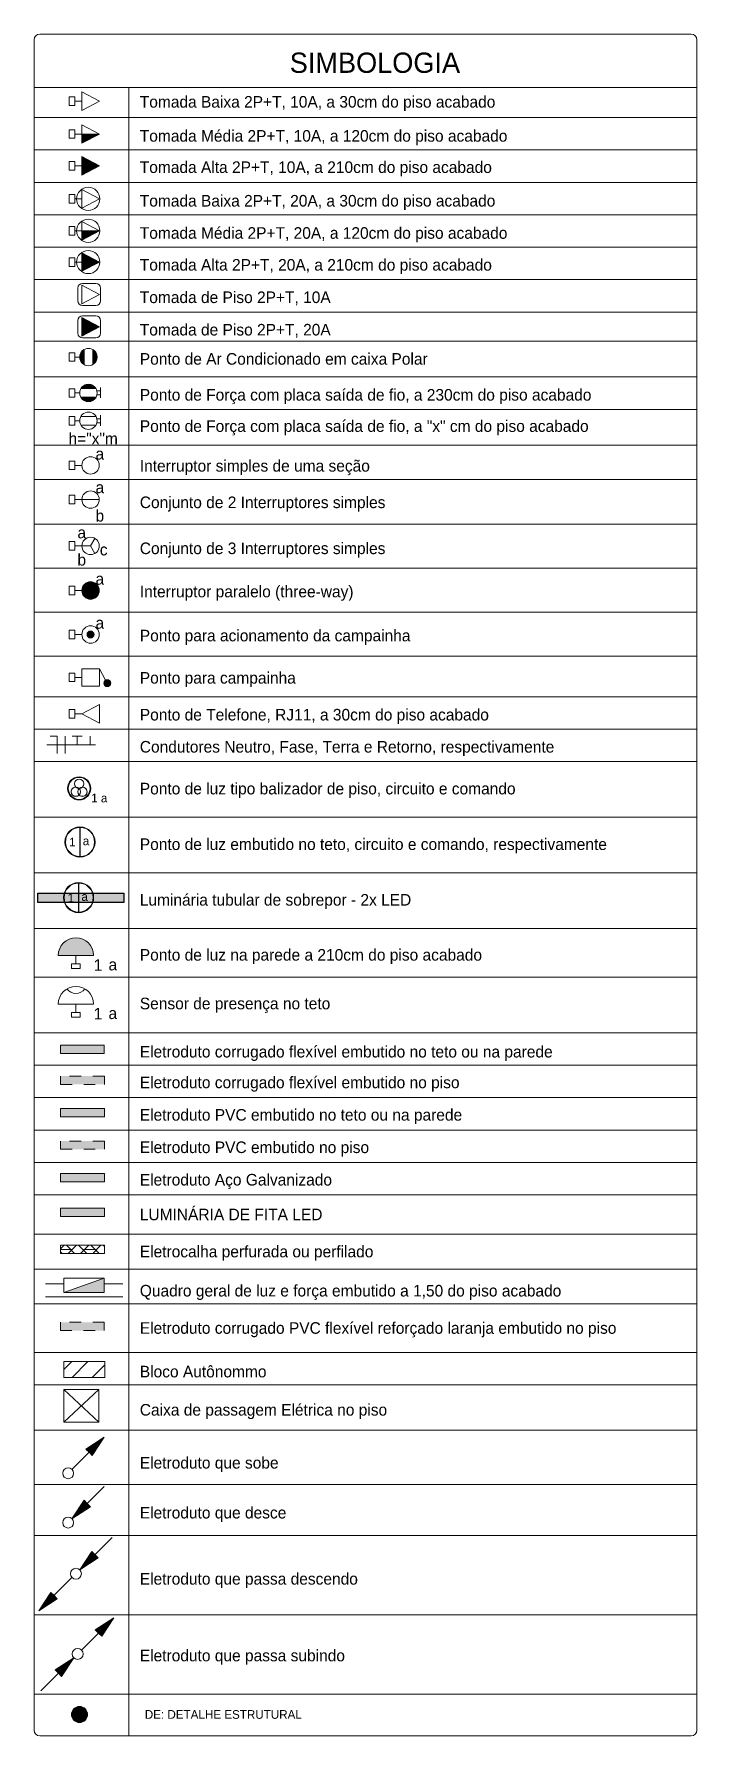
# Model space of a CAD drawing. Header units: metres. Extents: x 4 to 129, y -16 to 26.
# Drawn here: x 3.92 to 9.64, y -6.31 to 8.38 of the extents above; entities that cross this region are included whole.
import ezdxf

# ---------------------------------------------------------------- set-up
doc = ezdxf.new("R2010")
doc.units = ezdxf.units.M
doc.linetypes.add('Hidden', pattern=[0.007144, 0.004763, -0.002381])
doc.linetypes.add('Hidden 1_5', pattern=[0.0022, 0.0015, -0.0007])
for name, color, linetype, lineweight in [('A-ANNO-NOTE', 7, 'Continuous', 9), ('A-DETL', 7, 'Continuous', 9), ('A-DETL-GENF', 7, 'Continuous', 9), ('A-DETL-MEDM', 7, 'Continuous', 30), ('E-LITE-EQPM-IDEN', 7, 'Continuous', 9), ('G-ANNO-TEXT', 7, 'Continuous', 9)]:
    doc.layers.add(name, color=color, linetype=linetype, lineweight=lineweight)
doc.layers.add('A-DETL-THIN', color=7, linetype='Continuous', lineweight=20, true_color=0xc0c0c0)
doc.styles.add('Century Gothic', font='GOTHIC.TTF', dxfattribs={"height": 0.1})
doc.styles.add('Century Gothic_1', font='GOTHIC.TTF', dxfattribs={"height": 0.075})
doc.styles.add('Century Gothic_2', font='GOTHIC.TTF', dxfattribs={"height": 0.175})

msp = doc.modelspace()

# ---------------------------------------------------------------- texts
at = {"layer": 'E-LITE-EQPM-IDEN', "attachment_point": 1}
for s, insert, char_height, width, style in [('1 a', (4.414, 1.82), 0.075, 0.19641, 'Century Gothic_1'), ('1', (4.224, 1.44), 0.075, 0.07215, 'Century Gothic_1'), ('a', (4.341, 1.45), 0.075, 0.08819, 'Century Gothic_1'), ('1', (4.211, 0.959), 0.075, 0.07215, 'Century Gothic_1'), ('a', (4.329, 0.97), 0.075, 0.08819, 'Century Gothic_1'), ('1', (4.435, 0.391), 0.1, 0.0962, 'Century Gothic'), ('a', (4.563, 0.395), 0.1, 0.11624, 'Century Gothic'), ('1', (4.435, -0.029), 0.1, 0.0962, 'Century Gothic'), ('a', (4.563, -0.025), 0.1, 0.11624, 'Century Gothic')]:
    msp.add_mtext(s, dxfattribs=dict(at, insert=insert, char_height=char_height, width=width, style=style))
at = {"layer": 'G-ANNO-TEXT', "attachment_point": 1, "bg_fill": 3, "box_fill_scale": 1.25, "bg_fill_color": 256, "bg_fill_true_color": 13158600, "bg_fill_transparency": 0}
for s, insert, char_height, width, style in [('SIMBOLOGIA', (6.126, 8.217), 0.175, 1.87595, 'Century Gothic_2'), ('DE: DETALHE ESTRUTURAL', (4.876, -6.09), 0.075, 1.50717, 'Century Gothic_1')]:
    msp.add_mtext(s, dxfattribs=dict(at, insert=insert, char_height=char_height, width=width, style=style))
at = {"layer": 'G-ANNO-TEXT', "char_height": 0.1, "attachment_point": 1, "style": 'Century Gothic'}
for s, insert, width in [('Tomada Baixa 2P+T, 10A, a 30cm do piso acabado', (4.833, 7.842), 4.25696), ('Tomada Média 2P+T, 10A, a 120cm do piso acabado', (4.833, 7.548), 4.44536), ('Tomada Alta 2P+T, 10A, a 210cm do piso acabado', (4.833, 7.278), 4.22489), ('Tomada Baixa 2P+T, 20A, a 30cm do piso acabado', (4.833, 6.988), 4.25696), ('Tomada Média 2P+T, 20A, a 120cm do piso acabado', (4.833, 6.71), 4.44536), ('Tomada Alta 2P+T, 20A, a 210cm do piso acabado', (4.833, 6.435), 4.22489), ('Tomada de Piso 2P+T, 10A', (4.833, 6.155), 2.16055), ('Tomada de Piso 2P+T, 20A', (4.833, 5.875), 2.16055), ('Ponto de Ar Condicionado em caixa Polar', (4.833, 5.623), 3.54747), ('Ponto de Força com placa saída de fio, a 230cm do piso acabado', (4.833, 5.313), 5.63185), ('Ponto de Força com placa saída de fio, a "x" cm do piso acabado', (4.833, 5.043), 5.57974), ('h="x"m', (4.218, 4.935), 0.56118), ('a', (4.451, 4.804), 0.11624), ('Interruptor simples de uma seção', (4.833, 4.7), 2.78987), ('a', (4.451, 4.514), 0.11624), ('b', (4.451, 4.269), 0.11624), ('Conjunto de 2 Interruptores simples ', (4.833, 4.385), 2.97827), ('a', (4.295, 4.124), 0.11624), ('Conjunto de 3 Interruptores simples ', (4.833, 3.988), 2.97827), ('b', (4.295, 3.889), 0.11624), ('c', (4.488, 3.977), 0.11224), ('a', (4.451, 3.724), 0.11624), ('Interruptor paralelo (three-way)', (4.833, 3.615), 2.63354), ('a', (4.451, 3.344), 0.11624), ('Ponto para acionamento da campainha', (4.833, 3.235), 3.44325), ('Ponto para campainha', (4.833, 2.87), 1.96814), ('Ponto de Telefone, RJ11, a 30cm do piso acabado', (4.833, 2.552), 4.23692), ('Condutores Neutro, Fase, Terra e Retorno, respectivamente', (4.833, 2.275), 4.95042), ('Ponto de luz tipo balizador de piso, circuito e comando', (4.833, 1.914), 4.62975), ('Ponto de luz embutido no teto, circuito e comando, respectivamente', (4.833, 1.434), 5.82426), ('Luminária tubular de sobrepor - 2x LED', (4.833, 0.954), 3.19072), ('Ponto de luz na parede a 210cm do piso acabado', (4.833, 0.479), 4.25295), ('Sensor de presença no teto', (4.833, 0.059), 2.30084), ('Eletroduto corrugado flexível embutido no teto ou na parede', (4.833, -0.357), 5.13882), ('Eletroduto corrugado flexível embutido no piso', (4.833, -0.622), 3.92827), ('Eletroduto PVC embutido no teto ou na parede', (4.833, -0.902), 3.97637), ('Eletroduto PVC embutido no piso', (4.833, -1.182), 2.76582), ('Eletroduto Aço Galvanizado', (4.833, -1.462), 2.36498), ('LUMINÁRIA DE FITA LED', (4.833, -1.762), 1.89198), ('Eletrocalha perfurada ou perfilado', (4.833, -2.082), 2.90211), ('Quadro geral de luz e força embutido a 1,50 do piso acabado', (4.833, -2.42), 5.24704), ('Eletroduto corrugado PVC flexível reforçado laranja embutido no piso', (4.833, -2.742), 5.84831), ('Bloco Autônommo', (4.833, -3.118), 1.5673), ('Caixa de passagem Elétrica no piso', (4.833, -3.448), 3.00232), ('Eletroduto que sobe', (4.833, -3.905), 1.68755), ('Eletroduto que desce', (4.833, -4.336), 1.79979), ('Eletroduto que passa descendo', (4.833, -4.907), 2.66561), ('Eletroduto que passa subindo', (4.833, -5.569), 2.4692)]:
    msp.add_mtext(s, dxfattribs=dict(at, insert=insert, width=width))

# ---------------------------------------------------------------- blocks, each defined once
blk = doc.blocks.new('BEE - Tag de Luminárias de Teto - BEE - Tag de Luminárias de Teto-4400801-FOLHA - SIMBOLOGIA - COMPLETA')
at = {"layer": 'E-LITE-EQPM-IDEN'}
for p, q in [((4.305, 1.053), (4.305, 0.793)), ((4.305, 0.798), (4.305, 1.048)), ((4.306, 1.048), (4.306, 0.798))]:
    blk.add_line(p, q, dxfattribs=at)
blk.add_circle((4.305, 0.923), 0.13, dxfattribs=at)
for centre, start, end in [((4.305, 0.923), 90, 270), ((4.306, 0.923), 270, 90)]:
    blk.add_arc(centre, 0.125, start, end, dxfattribs=at)
blk = doc.blocks.new('Eletroduto que sobe_ desce ou passa - 1_ Sobe-1791214-FOLHA - SIMBOLOGIA - COMPLETA')
at = {"layer": 'A-ANNO-NOTE', "true_color": 0x0000ff}
blk.add_hatch(color=5, dxfattribs=at).paths.add_polyline_path([(4.423, -3.893), (4.395, -3.865), (4.367, -3.837), (4.527, -3.733)])
at = {"layer": 'A-ANNO-NOTE'}
for p, q in [((4.248, -4.012), (4.527, -3.733)), ((4.527, -3.733), (4.367, -3.837)), ((4.423, -3.893), (4.527, -3.733)), ((4.367, -3.837), (4.395, -3.865)), ((4.395, -3.865), (4.423, -3.893))]:
    blk.add_line(p, q, dxfattribs=at)
blk.add_circle((4.215, -4.046), 0.0469, dxfattribs=at)
blk = doc.blocks.new('Eletroduto que sobe_ desce ou passa - 2_ Desce-1791216-FOLHA - SIMBOLOGIA - COMPLETA')
at = {"layer": 'A-ANNO-NOTE', "true_color": 0x0000ff}
blk.add_hatch(color=5, dxfattribs=at).paths.add_polyline_path([(4.352, -4.279), (4.38, -4.307), (4.408, -4.335), (4.248, -4.439)])
at = {"layer": 'A-ANNO-NOTE'}
for p, q in [((4.248, -4.439), (4.527, -4.16)), ((4.352, -4.279), (4.248, -4.439)), ((4.248, -4.439), (4.408, -4.335)), ((4.38, -4.307), (4.352, -4.279)), ((4.408, -4.335), (4.38, -4.307))]:
    blk.add_line(p, q, dxfattribs=at)
blk.add_circle((4.215, -4.472), 0.0469, dxfattribs=at)
blk = doc.blocks.new('Eletroduto que sobe_ desce ou passa - 3_ Passa Descendo-1791218-FOLHA - SIMBOLOGIA - COMPLETA')
at = {"layer": 'A-ANNO-NOTE', "true_color": 0x0000ff}
for points in [[(4.418, -4.72), (4.446, -4.748), (4.474, -4.776), (4.315, -4.88)], [(4.065, -5.074), (4.093, -5.102), (4.121, -5.13), (3.961, -5.233)]]:
    blk.add_hatch(color=5, dxfattribs=at).paths.add_polyline_path(points)
at = {"layer": 'A-ANNO-NOTE'}
for p, q in [((4.315, -4.88), (4.594, -4.601)), ((4.418, -4.72), (4.315, -4.88)), ((4.315, -4.88), (4.474, -4.776)), ((4.446, -4.748), (4.418, -4.72)), ((4.474, -4.776), (4.446, -4.748)), ((3.963, -5.231), (4.248, -4.946)), ((4.065, -5.074), (3.961, -5.233)), ((3.961, -5.233), (4.121, -5.13)), ((4.093, -5.102), (4.065, -5.074)), ((4.121, -5.13), (4.093, -5.102))]:
    blk.add_line(p, q, dxfattribs=at)
blk.add_circle((4.282, -4.913), 0.0469, dxfattribs=at)
blk = doc.blocks.new('Eletroduto que sobe_ desce ou passa - 4_ Passa Subindo-1791220-FOLHA - SIMBOLOGIA - COMPLETA')
at = {"layer": 'A-ANNO-NOTE', "true_color": 0x0000ff}
for points in [[(4.505, -5.453), (4.477, -5.425), (4.449, -5.397), (4.609, -5.293)], [(4.159, -5.799), (4.131, -5.771), (4.103, -5.743), (4.263, -5.638)]]:
    blk.add_hatch(color=5, dxfattribs=at).paths.add_polyline_path(points)
at = {"layer": 'A-ANNO-NOTE'}
for p, q in [((4.33, -5.572), (4.609, -5.293)), ((4.609, -5.293), (4.449, -5.397)), ((4.449, -5.397), (4.477, -5.425)), ((4.477, -5.425), (4.505, -5.453)), ((4.505, -5.453), (4.609, -5.293)), ((3.978, -5.923), (4.263, -5.638)), ((4.263, -5.638), (4.103, -5.743)), ((4.159, -5.799), (4.263, -5.638)), ((4.103, -5.743), (4.131, -5.771)), ((4.131, -5.771), (4.159, -5.799))]:
    blk.add_line(p, q, dxfattribs=at)
blk.add_circle((4.297, -5.605), 0.0469, dxfattribs=at)
blk = doc.blocks.new('BEE - Tag de Balizador de piso - BEE - Tag de Balizador de piso-4501500-FOLHA - SIMBOLOGIA - COMPLETA')
at = {"layer": 'E-LITE-EQPM-IDEN'}
blk.add_circle((4.31, 1.866), 0.1, dxfattribs=at)
for centre, radius, start, end in [((4.31, 1.866), 0.095, 0, 180), ((4.31, 1.906), 0.04, 0, 180), ((4.31, 1.906), 0.04, 315, 225), ((4.31, 1.866), 0.095, 180, 360), ((4.281, 1.837), 0.04, 90, 315), ((4.281, 1.837), 0.04, 135, 315), ((4.281, 1.837), 0.04, 315, 135), ((4.31, 1.906), 0.04, 180, 360), ((4.338, 1.837), 0.04, 45, 225), ((4.338, 1.837), 0.04, 225, 90), ((4.338, 1.837), 0.04, 225, 45)]:
    blk.add_arc(centre, radius, start, end, dxfattribs=at)

# ---------------------------------------------------------------- hatches: boundary and pattern name
at = {"layer": 'A-DETL-GENF'}
for points in [[(4.334, 7.434), (4.484, 7.514), (4.334, 7.514)], [(4.334, 7.159), (4.484, 7.239), (4.334, 7.319)], [(4.334, 6.599), (4.484, 6.679), (4.334, 6.679)], [(4.334, 6.329), (4.484, 6.409), (4.334, 6.489)], [(4.334, 5.769), (4.484, 5.849), (4.334, 5.929)], [(4.353, 5.524), (4.353, 5.654), (4.339, 5.644), (4.328, 5.63), (4.32, 5.615), (4.316, 5.598), (4.316, 5.58), (4.32, 5.563), (4.328, 5.548), (4.339, 5.534)], [(4.428, 5.524), (4.442, 5.534), (4.453, 5.548), (4.461, 5.563), (4.465, 5.58), (4.465, 5.598), (4.461, 5.615), (4.453, 5.63), (4.442, 5.644), (4.428, 5.654), (4.428, 5.607)], [(4.416, 5.317), (4.455, 5.317), (4.445, 5.331), (4.432, 5.342), (4.416, 5.35), (4.399, 5.354), (4.382, 5.354), (4.365, 5.35), (4.349, 5.342), (4.336, 5.331), (4.325, 5.317), (4.365, 5.317)], [(4.399, 5.204), (4.416, 5.208), (4.432, 5.216), (4.445, 5.228), (4.455, 5.242), (4.325, 5.242), (4.336, 5.228), (4.349, 5.216), (4.365, 5.208), (4.382, 5.204)], [(4.408, 3.499), (4.427, 3.502), (4.446, 3.509), (4.461, 3.521), (4.473, 3.537), (4.48, 3.555), (4.483, 3.574), (4.48, 3.593), (4.473, 3.612), (4.461, 3.627), (4.446, 3.639), (4.427, 3.647), (4.408, 3.649), (4.389, 3.647), (4.371, 3.639), (4.355, 3.627), (4.343, 3.612), (4.336, 3.593), (4.333, 3.574), (4.336, 3.555), (4.343, 3.537), (4.355, 3.521), (4.371, 3.509), (4.389, 3.502)], [(4.408, 3.164), (4.416, 3.165), (4.423, 3.168), (4.429, 3.173), (4.434, 3.179), (4.437, 3.186), (4.438, 3.194), (4.437, 3.202), (4.434, 3.209), (4.429, 3.215), (4.423, 3.22), (4.416, 3.223), (4.408, 3.224), (4.4, 3.223), (4.393, 3.22), (4.387, 3.215), (4.382, 3.209), (4.379, 3.202), (4.378, 3.194), (4.379, 3.186), (4.382, 3.179), (4.387, 3.173), (4.393, 3.168), (4.4, 3.165)], [(4.552, 2.744), (4.56, 2.745), (4.567, 2.748), (4.573, 2.753), (4.578, 2.759), (4.581, 2.767), (4.582, 2.774), (4.581, 2.782), (4.578, 2.789), (4.573, 2.796), (4.567, 2.8), (4.56, 2.803), (4.552, 2.804), (4.544, 2.803), (4.537, 2.8), (4.531, 2.796), (4.526, 2.789), (4.523, 2.782), (4.522, 2.774), (4.523, 2.767), (4.526, 2.759), (4.531, 2.753), (4.537, 2.748), (4.544, 2.745)], [(4.129, 0.424), (4.434, 0.424), (4.429, 0.464), (4.414, 0.501), (4.389, 0.532), (4.358, 0.556), (4.321, 0.572), (4.282, 0.577), (4.242, 0.572), (4.205, 0.556), (4.174, 0.532), (4.15, 0.501), (4.134, 0.464)], [(4.528, -0.969), (4.528, -0.898), (4.149, -0.898), (4.149, -0.969), (4.527, -0.969)], [(4.527, -1.249), (4.528, -1.249), (4.528, -1.178), (4.149, -1.178), (4.149, -1.249), (4.179, -1.249)], [(4.149, -1.529), (4.528, -1.529), (4.528, -1.458), (4.149, -1.458)], [(4.527, -2.486), (4.527, -2.362), (4.179, -2.486)]]:
    msp.add_hatch(color=256, dxfattribs=at).paths.add_polyline_path(points)
at = {"layer": 'A-DETL-GENF', "true_color": 0xc0c0c0}
msp.add_hatch(color=9, dxfattribs=at).paths.add_polyline_path([(4.358, 0.881), (4.694, 0.881), (4.694, 0.961), (3.954, 0.961), (3.954, 0.881), (4.321, 0.881)])
at = {"layer": 'A-DETL-GENF', "true_color": 0xffff00}
msp.add_hatch(color=2, dxfattribs=at).paths.add_polyline_path([(4.527, -0.423), (4.527, -0.352), (4.148, -0.352), (4.148, -0.423), (4.434, -0.423)])
at = {"layer": 'A-DETL-GENF', "true_color": 0x808000}
msp.add_hatch(color=56, dxfattribs=at).paths.add_polyline_path([(4.358, -0.689), (4.528, -0.689), (4.528, -0.618), (4.149, -0.618), (4.15, -0.689), (4.242, -0.689)])
at = {"layer": 'A-DETL-GENF', "true_color": 0xffb693}
for points in [[(4.528, -1.829), (4.528, -1.758), (4.149, -1.758), (4.149, -1.829), (4.527, -1.829)], [(4.148, -2.814), (4.527, -2.814), (4.527, -2.743), (4.148, -2.743)], [(4.313, -6.197), (4.331, -6.195), (4.348, -6.188), (4.362, -6.177), (4.373, -6.163), (4.38, -6.146), (4.383, -6.128), (4.38, -6.11), (4.373, -6.093), (4.362, -6.079), (4.348, -6.068), (4.331, -6.061), (4.313, -6.059), (4.296, -6.061), (4.279, -6.068), (4.265, -6.079), (4.254, -6.093), (4.247, -6.11), (4.244, -6.128), (4.247, -6.146), (4.254, -6.163), (4.265, -6.177), (4.279, -6.188), (4.296, -6.195)]]:
    msp.add_hatch(color=31, dxfattribs=at).paths.add_polyline_path(points)
at = {"layer": 'A-DETL-GENF', "true_color": 0x949494}
h = msp.add_hatch(dxfattribs=at)
h.set_pattern_fill('FP_1', color=252, style=0, pattern_type=2)
h.set_pattern_definition([(45, (0, 0), (-0.053033, 0.053033), []), (135, (0, 0), (-0.053033, -0.053033), [])])
h.paths.add_polyline_path([(4.149, -2.149), (4.528, -2.149), (4.528, -2.078), (4.149, -2.078)])

# ---------------------------------------------------------------- linework, layer by layer
at = {"layer": 'A-DETL'}
for p, q in [((3.971, 8.377), (9.588, 8.377)), ((3.921, -6.263), (3.921, 8.327)), ((9.638, 8.327), (9.638, -6.263)), ((9.638, 7.917), (3.921, 7.917)), ((4.738, 7.917), (4.738, -6.313)), ((9.638, 7.657), (3.921, 7.657)), ((9.638, 7.377), (3.921, 7.377)), ((9.638, 7.097), (3.921, 7.097)), ((9.638, 6.817), (3.921, 6.817)), ((9.638, 6.537), (3.921, 6.537)), ((9.638, 6.257), (3.921, 6.257)), ((9.638, 5.977), (3.921, 5.977)), ((9.638, 5.727), (3.921, 5.727)), ((9.638, 5.417), (3.921, 5.417)), ((9.638, 5.137), (3.921, 5.137)), ((9.638, 4.827), (3.921, 4.827)), ((9.638, 4.532), (3.921, 4.532)), ((9.638, 4.147), (3.921, 4.147)), ((9.638, 3.767), (3.921, 3.767)), ((9.638, 3.387), (3.921, 3.387)), ((9.638, 3.007), (3.921, 3.007)), ((9.638, 2.657), (3.921, 2.657)), ((9.638, 2.377), (3.921, 2.377)), ((3.921, 2.377), (9.638, 2.377)), ((4.45, 2.242), (4.03, 2.242)), ((9.638, 2.097), (3.921, 2.097)), ((9.638, 1.617), (3.921, 1.617)), ((9.638, 1.137), (3.921, 1.137)), ((9.638, 0.657), (3.921, 0.657)), ((9.638, 0.237), (3.921, 0.237)), ((9.638, -0.243), (3.921, -0.243)), ((4.527, -0.352), (4.148, -0.352)), ((4.148, -0.352), (4.148, -0.423)), ((4.148, -0.423), (4.527, -0.423)), ((4.527, -0.423), (4.527, -0.352)), ((9.638, -0.523), (3.921, -0.523)), ((9.638, -0.803), (3.921, -0.803)), ((4.528, -0.898), (4.149, -0.898)), ((4.149, -0.898), (4.149, -0.969)), ((4.149, -0.969), (4.528, -0.969)), ((4.528, -0.969), (4.528, -0.898)), ((9.638, -1.083), (3.921, -1.083)), ((9.638, -1.363), (3.921, -1.363)), ((4.528, -1.458), (4.149, -1.458)), ((4.149, -1.458), (4.149, -1.529)), ((4.528, -1.529), (4.528, -1.458)), ((4.149, -1.529), (4.528, -1.529)), ((9.638, -1.643), (3.921, -1.643)), ((4.528, -1.758), (4.149, -1.758)), ((4.149, -1.758), (4.149, -1.829)), ((4.528, -1.829), (4.528, -1.758)), ((4.149, -1.829), (4.528, -1.829)), ((9.638, -1.983), (3.921, -1.983)), ((4.528, -2.078), (4.149, -2.078)), ((4.149, -2.078), (4.149, -2.149)), ((4.149, -2.149), (4.528, -2.149)), ((4.528, -2.149), (4.528, -2.078)), ((9.638, -2.283), (3.921, -2.283)), ((4.179, -2.412), (4.019, -2.412)), ((4.527, -2.412), (4.687, -2.412)), ((9.638, -2.583), (3.921, -2.583)), ((4.687, -2.522), (4.019, -2.522)), ((9.638, -3.003), (3.921, -3.003)), ((9.638, -3.283), (3.921, -3.283)), ((9.638, -3.673), (3.921, -3.673)), ((9.638, -4.143), (3.921, -4.143)), ((9.638, -4.583), (3.921, -4.583)), ((9.638, -5.268), (3.921, -5.268)), ((9.638, -5.953), (3.921, -5.953)), ((9.588, -6.313), (3.971, -6.313))]:
    msp.add_line(p, q, dxfattribs=at)
at = {"layer": 'A-DETL', "color": 5, "true_color": 0x0000ff}
for p, q in [((4.484, 6.409), (4.334, 6.489)), ((4.334, 6.489), (4.334, 6.329)), ((4.334, 6.329), (4.484, 6.409)), ((4.12, 2.317), (4.06, 2.317)), ((4.12, 2.317), (4.12, 2.167)), ((4.527, -2.362), (4.179, -2.486)), ((4.179, -2.486), (4.527, -2.486)), ((4.527, -2.486), (4.527, -2.362))]:
    msp.add_line(p, q, dxfattribs=at)
at = {"layer": 'A-DETL', "color": 1, "true_color": 0xff0000}
msp.add_line((4.19, 2.317), (4.19, 2.167), dxfattribs=at)
at = {"layer": 'A-DETL', "color": 94, "linetype": 'Hidden', "true_color": 0x00aa00}
for p, q in [((4.25, 2.317), (4.335, 2.317)), ((4.292, 2.317), (4.292, 2.242))]:
    msp.add_line(p, q, dxfattribs=at)
at = {"layer": 'A-DETL', "linetype": 'Hidden 1_5'}
for p, q in [((4.528, -0.618), (4.149, -0.618)), ((4.149, -0.618), (4.149, -0.689)), ((4.149, -0.689), (4.528, -0.689)), ((4.528, -0.689), (4.528, -0.618)), ((4.528, -1.178), (4.149, -1.178)), ((4.149, -1.178), (4.149, -1.249)), ((4.149, -1.249), (4.528, -1.249)), ((4.528, -1.249), (4.528, -1.178)), ((4.149, -2.113), (4.528, -2.113)), ((4.527, -2.743), (4.148, -2.743)), ((4.148, -2.743), (4.148, -2.814)), ((4.527, -2.814), (4.527, -2.743)), ((4.148, -2.814), (4.527, -2.814))]:
    msp.add_line(p, q, dxfattribs=at)
at = {"layer": 'A-DETL'}
for centre, start, end in [((3.971, 8.327), 90, 180), ((9.588, 8.327), 0, 90), ((3.971, -6.263), 180, 270), ((9.588, -6.263), 270, 0)]:
    msp.add_arc(centre, 0.05, start, end, dxfattribs=at)
at = {"layer": 'A-DETL-MEDM'}
for p, q in [((3.954, 0.961), (4.694, 0.961)), ((3.954, 0.881), (3.954, 0.961)), ((4.694, 0.961), (4.694, 0.881)), ((4.694, 0.881), (3.954, 0.881))]:
    msp.add_line(p, q, dxfattribs=at)
at = {"layer": 'A-DETL-THIN'}
for p, q in [((4.224, 7.835), (4.224, 7.761)), ((4.274, 7.835), (4.224, 7.835)), ((4.274, 7.761), (4.274, 7.835)), ((4.274, 7.798), (4.334, 7.798)), ((4.334, 7.798), (4.334, 7.878)), ((4.334, 7.878), (4.485, 7.798)), ((4.334, 7.798), (4.334, 7.718)), ((4.334, 7.718), (4.485, 7.798)), ((4.224, 7.761), (4.274, 7.761)), ((4.224, 7.551), (4.224, 7.477)), ((4.274, 7.551), (4.224, 7.551)), ((4.274, 7.477), (4.274, 7.551)), ((4.274, 7.514), (4.334, 7.514)), ((4.334, 7.514), (4.334, 7.594)), ((4.334, 7.594), (4.485, 7.514)), ((4.484, 7.514), (4.334, 7.514)), ((4.334, 7.514), (4.334, 7.434)), ((4.334, 7.434), (4.484, 7.514)), ((4.334, 7.514), (4.334, 7.434)), ((4.334, 7.434), (4.485, 7.514)), ((4.224, 7.477), (4.274, 7.477)), ((4.224, 7.276), (4.224, 7.202)), ((4.274, 7.276), (4.224, 7.276)), ((4.224, 7.202), (4.274, 7.202)), ((4.274, 7.202), (4.274, 7.276)), ((4.274, 7.239), (4.334, 7.239)), ((4.484, 7.239), (4.334, 7.319)), ((4.334, 7.319), (4.334, 7.159)), ((4.334, 7.239), (4.334, 7.319)), ((4.334, 7.319), (4.485, 7.239)), ((4.334, 7.159), (4.484, 7.239)), ((4.334, 7.239), (4.334, 7.159)), ((4.334, 7.159), (4.485, 7.239)), ((4.224, 6.991), (4.224, 6.917)), ((4.274, 6.991), (4.224, 6.991)), ((4.224, 6.917), (4.274, 6.917)), ((4.274, 6.917), (4.274, 6.991)), ((4.274, 6.954), (4.334, 6.954)), ((4.334, 6.954), (4.334, 7.034)), ((4.334, 7.034), (4.485, 6.954)), ((4.334, 6.954), (4.334, 6.874)), ((4.334, 6.874), (4.485, 6.954)), ((4.334, 6.679), (4.334, 6.759)), ((4.334, 6.759), (4.485, 6.679)), ((4.224, 6.716), (4.224, 6.641)), ((4.274, 6.716), (4.224, 6.716)), ((4.224, 6.641), (4.274, 6.641)), ((4.274, 6.641), (4.274, 6.716)), ((4.274, 6.679), (4.334, 6.679)), ((4.484, 6.679), (4.334, 6.679)), ((4.334, 6.679), (4.334, 6.599)), ((4.334, 6.599), (4.484, 6.679)), ((4.334, 6.679), (4.334, 6.599)), ((4.334, 6.599), (4.485, 6.679)), ((4.334, 6.409), (4.334, 6.489)), ((4.334, 6.489), (4.485, 6.409)), ((4.224, 6.446), (4.224, 6.371)), ((4.274, 6.446), (4.224, 6.446)), ((4.224, 6.371), (4.274, 6.371)), ((4.274, 6.371), (4.274, 6.446)), ((4.274, 6.409), (4.334, 6.409)), ((4.334, 6.409), (4.334, 6.329)), ((4.334, 6.329), (4.485, 6.409)), ((4.299, 6.074), (4.299, 6.184)), ((4.334, 6.129), (4.334, 6.209)), ((4.334, 6.209), (4.485, 6.129)), ((4.339, 6.224), (4.454, 6.224)), ((4.494, 6.184), (4.494, 6.074)), ((4.334, 6.129), (4.334, 6.049)), ((4.334, 6.049), (4.485, 6.129)), ((4.454, 6.034), (4.339, 6.034)), ((4.299, 5.794), (4.299, 5.904)), ((4.484, 5.849), (4.334, 5.929)), ((4.334, 5.929), (4.334, 5.769)), ((4.334, 5.849), (4.334, 5.929)), ((4.334, 5.929), (4.485, 5.849)), ((4.339, 5.944), (4.454, 5.944)), ((4.494, 5.904), (4.494, 5.794)), ((4.334, 5.769), (4.484, 5.849)), ((4.334, 5.849), (4.334, 5.769)), ((4.334, 5.769), (4.485, 5.849)), ((4.454, 5.754), (4.339, 5.754)), ((4.224, 5.626), (4.224, 5.552)), ((4.274, 5.626), (4.224, 5.626)), ((4.274, 5.552), (4.274, 5.626)), ((4.274, 5.589), (4.315, 5.589)), ((4.353, 5.524), (4.353, 5.654)), ((4.353, 5.654), (4.353, 5.524)), ((4.428, 5.654), (4.428, 5.524)), ((4.428, 5.654), (4.428, 5.524)), ((4.224, 5.552), (4.274, 5.552)), ((4.224, 5.316), (4.224, 5.242)), ((4.274, 5.316), (4.224, 5.316)), ((4.274, 5.242), (4.274, 5.316)), ((4.325, 5.317), (4.455, 5.317)), ((4.325, 5.317), (4.455, 5.317)), ((4.463, 5.296), (4.493, 5.296)), ((4.493, 5.236), (4.493, 5.326)), ((4.224, 5.242), (4.274, 5.242)), ((4.274, 5.279), (4.315, 5.279)), ((4.455, 5.242), (4.325, 5.242)), ((4.325, 5.242), (4.455, 5.242)), ((4.463, 5.262), (4.493, 5.262)), ((4.224, 5.076), (4.224, 5.002)), ((4.274, 5.076), (4.224, 5.076)), ((4.224, 5.002), (4.274, 5.002)), ((4.274, 5.002), (4.274, 5.076)), ((4.274, 5.039), (4.315, 5.039)), ((4.325, 5.077), (4.455, 5.077)), ((4.325, 5.002), (4.455, 5.002)), ((4.463, 5.056), (4.493, 5.056)), ((4.463, 5.022), (4.493, 5.022)), ((4.493, 4.996), (4.493, 5.086)), ((4.224, 4.691), (4.224, 4.617)), ((4.274, 4.691), (4.224, 4.691)), ((4.224, 4.617), (4.274, 4.617)), ((4.274, 4.617), (4.274, 4.691)), ((4.274, 4.654), (4.333, 4.654)), ((4.224, 4.396), (4.224, 4.322)), ((4.274, 4.396), (4.224, 4.396)), ((4.224, 4.322), (4.274, 4.322)), ((4.274, 4.322), (4.274, 4.396)), ((4.274, 4.359), (4.483, 4.359)), ((4.224, 3.996), (4.224, 3.922)), ((4.274, 3.996), (4.224, 3.996)), ((4.274, 3.922), (4.274, 3.996)), ((4.408, 3.959), (4.446, 4.024)), ((4.224, 3.922), (4.274, 3.922)), ((4.274, 3.959), (4.333, 3.959)), ((4.333, 3.959), (4.408, 3.959)), ((4.408, 3.959), (4.446, 3.894)), ((4.224, 3.611), (4.224, 3.537)), ((4.274, 3.611), (4.224, 3.611)), ((4.224, 3.537), (4.274, 3.537)), ((4.274, 3.537), (4.274, 3.611)), ((4.274, 3.574), (4.333, 3.574)), ((4.224, 3.231), (4.224, 3.157)), ((4.274, 3.231), (4.224, 3.231)), ((4.224, 3.157), (4.274, 3.157)), ((4.274, 3.157), (4.274, 3.231)), ((4.274, 3.194), (4.333, 3.194)), ((4.224, 2.861), (4.224, 2.787)), ((4.274, 2.861), (4.224, 2.861)), ((4.274, 2.787), (4.274, 2.861)), ((4.274, 2.824), (4.333, 2.824)), ((4.485, 2.899), (4.334, 2.899)), ((4.334, 2.899), (4.334, 2.749)), ((4.485, 2.749), (4.485, 2.899)), ((4.485, 2.899), (4.538, 2.801)), ((4.224, 2.787), (4.274, 2.787)), ((4.334, 2.749), (4.485, 2.749)), ((4.224, 2.546), (4.224, 2.472)), ((4.274, 2.546), (4.224, 2.546)), ((4.274, 2.472), (4.274, 2.546)), ((4.274, 2.509), (4.334, 2.509)), ((4.485, 2.589), (4.334, 2.509)), ((4.485, 2.429), (4.334, 2.509)), ((4.485, 2.509), (4.485, 2.589)), ((4.485, 2.509), (4.485, 2.429)), ((4.224, 2.472), (4.274, 2.472)), ((4.405, 2.317), (4.405, 2.242)), ((4.694, 0.961), (3.954, 0.961)), ((3.954, 0.961), (3.954, 0.881)), ((4.694, 0.881), (4.694, 0.961)), ((3.954, 0.881), (4.694, 0.881)), ((4.129, 0.424), (4.434, 0.424)), ((4.129, 0.424), (4.434, 0.424)), ((4.244, 0.35), (4.244, 0.31)), ((4.319, 0.35), (4.244, 0.35)), ((4.244, 0.31), (4.319, 0.31)), ((4.282, 0.424), (4.282, 0.35)), ((4.319, 0.31), (4.319, 0.35)), ((4.129, 0.004), (4.434, 0.004)), ((4.282, 0.004), (4.282, -0.07)), ((4.244, -0.07), (4.244, -0.11)), ((4.319, -0.07), (4.244, -0.07)), ((4.244, -0.11), (4.319, -0.11)), ((4.319, -0.11), (4.319, -0.07)), ((4.179, -2.362), (4.527, -2.362)), ((4.179, -2.486), (4.179, -2.362)), ((4.179, -2.486), (4.527, -2.362)), ((4.527, -2.486), (4.179, -2.486)), ((4.527, -2.362), (4.527, -2.486)), ((4.179, -3.082), (4.532, -3.082)), ((4.179, -3.219), (4.179, -3.082)), ((4.179, -3.151), (4.247, -3.082)), ((4.249, -3.219), (4.385, -3.082)), ((4.532, -3.082), (4.532, -3.219)), ((4.532, -3.219), (4.179, -3.219)), ((4.422, -3.219), (4.532, -3.109)), ((4.179, -3.324), (4.479, -3.324)), ((4.179, -3.604), (4.179, -3.324)), ((4.479, -3.604), (4.179, -3.324)), ((4.179, -3.604), (4.479, -3.324)), ((4.479, -3.324), (4.479, -3.604)), ((4.479, -3.604), (4.179, -3.604))]:
    msp.add_line(p, q, dxfattribs=at)
for centre, radius in [((4.388, 6.954), 0.1), ((4.388, 6.679), 0.1), ((4.388, 6.409), 0.1), ((4.39, 5.589), 0.0751), ((4.39, 5.279), 0.0751), ((4.39, 5.039), 0.0751), ((4.408, 4.654), 0.075), ((4.408, 4.359), 0.075), ((4.408, 3.959), 0.075), ((4.408, 3.574), 0.075), ((4.408, 3.194), 0.075)]:
    msp.add_circle(centre, radius, dxfattribs=at)
for centre, radius, start, end in [((4.339, 6.184), 0.04, 90, 180), ((4.454, 6.184), 0.04, 0, 90), ((4.339, 6.074), 0.04, 180, 270), ((4.454, 6.074), 0.04, 270, 0), ((4.339, 5.904), 0.04, 90, 180), ((4.454, 5.904), 0.04, 0, 90), ((4.339, 5.794), 0.04, 180, 270), ((4.454, 5.794), 0.04, 270, 0), ((4.39, 5.589), 0.0751, 119.9481, 240.0519), ((4.39, 5.589), 0.0751, 299.9481, 60.0519), ((4.39, 5.279), 0.0751, 29.9481, 150.0519), ((4.39, 5.279), 0.0751, 209.9481, 330.0519), ((4.408, 3.574), 0.075, 0, 180), ((4.408, 3.574), 0.075, 180, 360), ((4.408, 3.194), 0.03, 0, 180), ((4.408, 3.194), 0.03, 180, 0), ((4.552, 2.774), 0.03, 0, 180), ((4.552, 2.774), 0.03, 180, 0), ((4.282, 0.424), 0.152, 360, 180), ((4.282, 0.424), 0.152, 0, 180), ((4.282, 0.004), 0.152, 0, 180), ((4.282, 0.191), 0.0952, 215.4471, 324.5529), ((4.313, -6.128), 0.0692, 0, 180), ((4.313, -6.128), 0.0692, 180, 0)]:
    msp.add_arc(centre, radius, start, end, dxfattribs=at)

# ---------------------------------------------------------------- block references
at = {"layer": 'A-ANNO-NOTE'}
for name in ['Eletroduto que sobe_ desce ou passa - 1_ Sobe-1791214-FOLHA - SIMBOLOGIA - COMPLETA', 'Eletroduto que sobe_ desce ou passa - 2_ Desce-1791216-FOLHA - SIMBOLOGIA - COMPLETA', 'Eletroduto que sobe_ desce ou passa - 3_ Passa Descendo-1791218-FOLHA - SIMBOLOGIA - COMPLETA', 'Eletroduto que sobe_ desce ou passa - 4_ Passa Subindo-1791220-FOLHA - SIMBOLOGIA - COMPLETA']:
    msp.add_blockref(name, (0, 0), dxfattribs=at)
at = {"layer": 'E-LITE-EQPM-IDEN'}
for name, p in [('BEE - Tag de Balizador de piso - BEE - Tag de Balizador de piso-4501500-FOLHA - SIMBOLOGIA - COMPLETA', (0, 0)), ('BEE - Tag de Luminárias de Teto - BEE - Tag de Luminárias de Teto-4400801-FOLHA - SIMBOLOGIA - COMPLETA', (0.012, 0.48)), ('BEE - Tag de Luminárias de Teto - BEE - Tag de Luminárias de Teto-4400801-FOLHA - SIMBOLOGIA - COMPLETA', (0, 0))]:
    msp.add_blockref(name, p, dxfattribs=at)

msp.set_redraw_order([(e.dxf.handle, doc.entitydb.next_handle()) for e in msp.query("TEXT MTEXT ATTDEF DIMENSION ARC_DIMENSION")])  # texts and dimensions are drawn at this point

doc.saveas('drawing.dxf')
